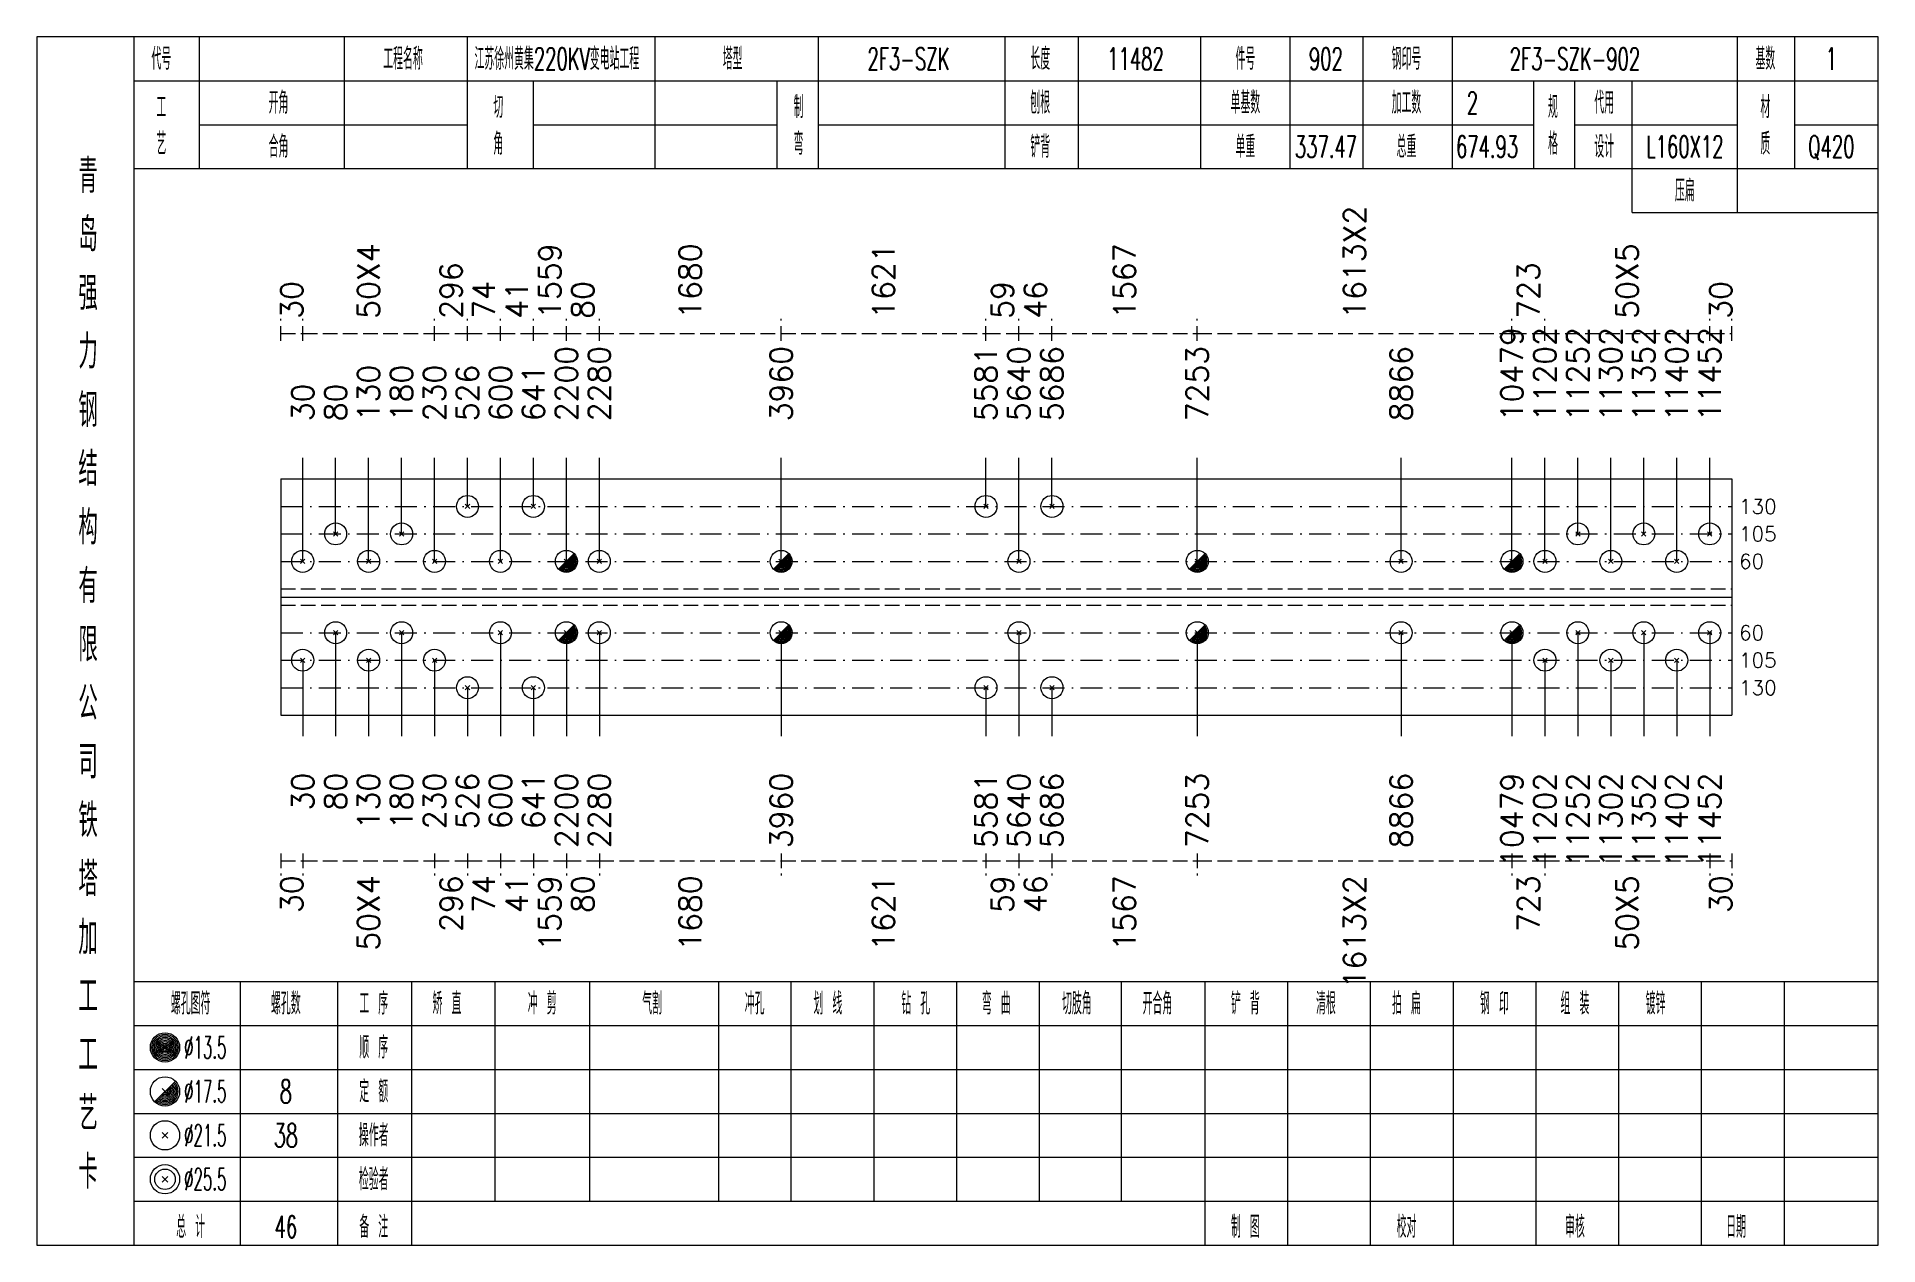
# Model space of a CAD drawing. Extents: x 0 to 4623, y -1159 to 4890.
# Drawn here: x 3425.4 to 3676.8, y 1125 to 1290 of the extents above; entities that cross this region are included whole.
import ezdxf
from ezdxf.enums import TextEntityAlignment as Align

# ---------------------------------------------------------------- set-up
doc = ezdxf.new("R2010")
doc.units = 0
doc.header["$MEASUREMENT"] = 0
doc.linetypes.add('一点画线', pattern=[5.2, 3, -1, 0.2, -1])
doc.linetypes.add('虚线', pattern=[2.75, 2, -0.75])
doc.layers.get('0').update_dxf_attribs({"linetype": 'CONTINUOUS', "lineweight": 25})
for name, color, linetype, lineweight in [('1', 7, 'CONTINUOUS', 25), ('4', 7, 'CONTINUOUS', 25), ('5', 7, 'CONTINUOUS', 25)]:
    doc.layers.add(name, color=color, linetype=linetype, lineweight=lineweight)
doc.styles.get("Standard").update_dxf_attribs({"font": 'simplex.shx', "width": 0.7, "height": 3, "bigfont": 'gbhzfs.shx'})

msp = doc.modelspace()

# ---------------------------------------------------------------- texts
at = {"color": 8, "linetype": 'Continuous', "lineweight": 9}
for s, p in [('1613X2', (3605.318, 1251.5)), ('50X4', (3470.7, 1251.5)), ('1559', (3495.45, 1251.5)), ('1680', (3514.611, 1251.5)), ('1621', (3541.006, 1251.5)), ('1567', (3573.913, 1251.5)), ('50X5', (3642.55, 1251.5)), ('296', (3481.95, 1251.5)), ('723', (3629.05, 1251.5)), ('30', (3460.2, 1251.5)), ('74', (3486.45, 1251.5)), ('41', (3490.95, 1251.5)), ('80', (3499.95, 1251.5)), ('59', (3557.24, 1251.5)), ('46', (3561.74, 1251.5)), ('30', (3655.3, 1251.5))]:
    msp.add_text(s, height=3, rotation=90, dxfattribs=at).set_placement(p, align=Align.MIDDLE_LEFT)
at = {"color": 7, "linetype": 'Continuous', "lineweight": 13}
for s, p in [('10479', (3626.8, 1237.5)), ('11202', (3631.3, 1237.5)), ('11252', (3635.8, 1237.5)), ('11302', (3640.3, 1237.5)), ('11352', (3644.8, 1237.5)), ('11402', (3649.3, 1237.5)), ('11452', (3653.8, 1237.5)), ('2200', (3497.7, 1237.5)), ('2280', (3502.2, 1237.5)), ('3960', (3527.022, 1237.5)), ('5640', (3559.49, 1237.5)), ('5686', (3563.99, 1237.5)), ('7253', (3583.837, 1237.5)), ('8866', (3611.666, 1237.5)), ('130', (3470.7, 1237.5)), ('180', (3475.2, 1237.5)), ('230', (3479.7, 1237.5)), ('526', (3484.2, 1237.5)), ('600', (3488.7, 1237.5)), ('5581', (3554.99, 1237.5)), ('30', (3461.7, 1237.5)), ('80', (3466.2, 1237.5)), ('641', (3493.2, 1237.5))]:
    msp.add_text(s, height=3, rotation=90, dxfattribs=at).set_placement(p, align=Align.MIDDLE_LEFT)
for s, p in [('130', (3657.8, 1225.875)), ('105', (3657.8, 1222.125)), ('60', (3657.8, 1218.375)), ('60', (3657.8, 1208.625)), ('105', (3657.8, 1204.875)), ('130', (3657.8, 1201.125))]:
    msp.add_text(s, height=2, dxfattribs=at).set_placement(p, align=Align.MIDDLE_LEFT)
at = {"color": 8, "linetype": 'Continuous', "lineweight": 9}
for s, p in [('30', (3460.2, 1175.5)), ('50X4', (3470.7, 1175.5)), ('296', (3481.95, 1175.5)), ('74', (3486.45, 1175.5)), ('41', (3490.95, 1175.5)), ('1559', (3495.45, 1175.5)), ('80', (3499.95, 1175.5)), ('1680', (3514.611, 1175.5)), ('1621', (3541.006, 1175.5)), ('59', (3557.24, 1175.5)), ('46', (3561.74, 1175.5)), ('1567', (3573.913, 1175.5)), ('1613X2', (3605.318, 1175.5)), ('723', (3629.05, 1175.5)), ('50X5', (3642.55, 1175.5)), ('30', (3655.3, 1175.5))]:
    msp.add_text(s, height=3, rotation=90, dxfattribs=at).set_placement(p, align=Align.MIDDLE_RIGHT)
at = {"layer": '1', "color": 7, "linetype": 'Continuous', "lineweight": 13}
for s, p in [('30', (3461.7, 1189.5)), ('80', (3466.2, 1189.5)), ('130', (3470.7, 1189.5)), ('180', (3475.2, 1189.5)), ('230', (3479.7, 1189.5)), ('526', (3484.2, 1189.5)), ('600', (3488.7, 1189.5)), ('641', (3493.2, 1189.5)), ('2200', (3497.7, 1189.5)), ('2280', (3502.2, 1189.5)), ('3960', (3527.022, 1189.5)), ('5581', (3554.99, 1189.5)), ('5640', (3559.49, 1189.5)), ('5686', (3563.99, 1189.5)), ('7253', (3583.837, 1189.5)), ('8866', (3611.666, 1189.5)), ('10479', (3626.8, 1189.5)), ('11202', (3631.3, 1189.5)), ('11252', (3635.8, 1189.5)), ('11302', (3640.3, 1189.5)), ('11352', (3644.8, 1189.5)), ('11402', (3649.3, 1189.5)), ('11452', (3653.8, 1189.5))]:
    msp.add_text(s, height=3, rotation=90, dxfattribs=at).set_placement(p, align=Align.MIDDLE_RIGHT)
at = {"layer": '4', "color": 1, "linetype": 'Continuous', "lineweight": 13}
for s, height, width, p in [('代号', 3, 0.6, (3442.4, 1287)), ('工程名称', 3, 0.6, (3475.4, 1287)), ('江苏徐州黄集220KV变电站工程', 3, 0.6, (3496.4, 1287)), ('塔型', 3, 0.6, (3520.4, 1287)), ('2F3-SZK', 3, 0.6, (3544.4, 1287)), ('长度', 3, 0.6, (3562.4, 1287)), ('11482', 3, 0.6, (3575.4, 1287)), ('件号', 3, 0.6, (3590.4, 1287)), ('902', 3, 0.6, (3601.4, 1287)), ('钢印号', 3, 0.6, (3612.4, 1287)), ('2F3-SZK-902', 3, 0.6, (3635.4, 1287)), ('基数', 3, 0.6, (3661.4, 1287)), ('1', 3, 0.6, (3670.4, 1287)), ('开角', 3, 0.6, (3458.4, 1281)), ('制', 3, 0.6, (3529.4, 1280.4)), ('刨根', 3, 0.6, (3562.4, 1281)), ('单基数', 3, 0.6, (3590.4, 1281)), ('加工数', 3, 0.6, (3612.4, 1281)), ('2', 3, 0.6, (3621.4, 1281)), ('规', 3, 0.6, (3632.4, 1280.4)), ('代用', 3, 0.6, (3639.4, 1281)), ('材', 3, 0.6, (3661.4, 1280.4)), ('工', 3, 0.6, (3442.4, 1280.4)), ('切', 3, 0.6, (3488.4, 1280.4)), ('艺', 3, 0.6, (3442.4, 1275.4)), ('角', 3, 0.6, (3488.4, 1275.4)), ('弯', 3, 0.6, (3529.4, 1275.4)), ('格', 3, 0.6, (3632.4, 1275.4)), ('质', 3, 0.6, (3661.4, 1275.4)), ('合角', 3, 0.6, (3458.4, 1275)), ('铲背', 3, 0.6, (3562.4, 1275)), ('单重', 3, 0.6, (3590.4, 1275)), ('337.47', 3, 0.6, (3601.4, 1275)), ('总重', 3, 0.6, (3612.4, 1275)), ('674.93', 3, 0.6, (3623.4, 1275)), ('设计', 3, 0.6, (3639.4, 1275)), ('L160X12', 3, 0.6, (3650.4, 1275)), ('Q420', 3, 0.6, (3670.4, 1275)), ('青', 4.6, 0.8, (3432.4, 1271)), ('压扁', 3, 0.6, (3650.4, 1269)), ('岛', 4.6, 0.8, (3432.4, 1263)), ('强', 4.6, 0.8, (3432.4, 1255)), ('力', 4.6, 0.8, (3432.4, 1247)), ('钢', 4.6, 0.8, (3432.4, 1239)), ('结', 4.6, 0.8, (3432.4, 1231)), ('构', 4.6, 0.8, (3432.4, 1223)), ('有', 4.6, 0.8, (3432.4, 1215)), ('限', 4.6, 0.8, (3432.4, 1207)), ('公', 4.6, 0.8, (3432.4, 1199)), ('司', 4.6, 0.8, (3432.4, 1191)), ('铁', 4.6, 0.8, (3432.4, 1183)), ('塔', 4.6, 0.8, (3432.4, 1175)), ('加', 4.6, 0.8, (3432.4, 1167)), ('工', 4.6, 0.8, (3432.4, 1159)), ('螺孔图符', 3, 0.6, (3446.4, 1158)), ('螺孔数', 3, 0.6, (3459.4, 1158)), ('工 序', 3, 0.6, (3471.4, 1158)), ('矫 直', 3, 0.6, (3481.4, 1158)), ('冲 剪', 3, 0.6, (3494.4, 1158)), ('气割', 3, 0.6, (3509.4, 1158)), ('冲孔', 3, 0.6, (3523.4, 1158)), ('划 线', 3, 0.6, (3533.4, 1158)), ('钻 孔', 3, 0.6, (3545.4, 1158)), ('弯 曲', 3, 0.6, (3556.4, 1158)), ('切肢角', 3, 0.6, (3567.4, 1158)), ('开合角', 3, 0.6, (3578.4, 1158)), ('铲 背', 3, 0.6, (3590.4, 1158)), ('清根', 3, 0.6, (3601.4, 1158)), ('拍 扁', 3, 0.6, (3612.4, 1158)), ('钢 印', 3, 0.6, (3624.4, 1158)), ('组 装', 3, 0.6, (3635.4, 1158)), ('镀锌', 3, 0.6, (3646.4, 1158)), ('工', 4.6, 0.8, (3432.4, 1151)), ('%%C13.5', 3, 0.5, (3448.4, 1152)), ('顺 序', 3, 0.6, (3471.4, 1152)), ('%%C17.5', 3, 0.5, (3448.4, 1146)), ('8', 3.2, 0.6, (3459.4, 1146)), ('定 额', 3, 0.6, (3471.4, 1146)), ('艺', 4.6, 0.8, (3432.4, 1143)), ('%%C21.5', 3, 0.5, (3448.4, 1140)), ('38', 3.2, 0.6, (3459.4, 1140)), ('操作者', 3, 0.6, (3471.4, 1140)), ('卡', 4.6, 0.8, (3432.4, 1135)), ('%%C25.5', 3, 0.5, (3448.4, 1134)), ('检验者', 3, 0.6, (3471.4, 1134)), ('总 计', 3, 0.6, (3446.4, 1127.5)), ('46', 3, 0.6, (3459.4, 1127.5)), ('备 注', 3, 0.6, (3471.4, 1127.5)), ('制 图', 3, 0.6, (3590.4, 1127.5)), ('校对', 3, 0.6, (3612.4, 1127.5)), ('审核', 3, 0.6, (3635.4, 1127.5)), ('日期', 3, 0.6, (3657.4, 1127.5))]:
    msp.add_text(s, height=height, dxfattribs=dict(at, width=width)).set_placement(p, align=Align.MIDDLE_CENTER)

# ---------------------------------------------------------------- blocks, each defined once
blk = doc.blocks.new('孔21.5')
at = {"layer": '5', "color": 7, "linetype": 'Continuous', "lineweight": 13}
for p, q in [((-0.2, -0.2), (0.2, 0.2)), ((-0.2, 0.2), (0.2, -0.2))]:
    blk.add_line(p, q, dxfattribs=at)
blk.add_circle((0, 0), 1, dxfattribs=at)
blk = doc.blocks.new('孔17.5')
at = {"layer": '5', "color": 7, "linetype": 'Continuous', "lineweight": 13}
for p, q in [((-0.707, -0.707), (0.707, 0.707)), ((-0.2, 0.2), (0.2, -0.2))]:
    blk.add_line(p, q, dxfattribs=at)
blk.add_circle((0, 0), 1, dxfattribs=at)
for radius in [0.9, 0.8, 0.7, 0.6, 0.5, 0.4, 0.3, 0.2, 0.1]:
    blk.add_arc((0, 0), radius, 225, 45, dxfattribs=at)

# ---------------------------------------------------------------- linework, layer by layer
at = {"color": 8, "linetype": '虚线', "lineweight": 9}
for p, q in [((3458.7, 1248.5), (3458.7, 1251.5)), ((3458.7, 1249.5), (3461.7, 1249.5)), ((3461.7, 1248.5), (3461.7, 1251.5)), ((3461.7, 1248.5), (3461.7, 1251.5)), ((3461.7, 1249.5), (3479.7, 1249.5)), ((3479.7, 1248.5), (3479.7, 1251.5)), ((3479.7, 1248.5), (3479.7, 1251.5)), ((3479.7, 1249.5), (3484.2, 1249.5)), ((3484.2, 1248.5), (3484.2, 1251.5)), ((3484.2, 1248.5), (3484.2, 1251.5)), ((3484.2, 1249.5), (3488.7, 1249.5)), ((3488.7, 1248.5), (3488.7, 1251.5)), ((3488.7, 1248.5), (3488.7, 1251.5)), ((3488.7, 1249.5), (3493.2, 1249.5)), ((3493.2, 1248.5), (3493.2, 1251.5)), ((3493.2, 1248.5), (3493.2, 1251.5)), ((3493.2, 1249.5), (3497.7, 1249.5)), ((3497.7, 1248.5), (3497.7, 1251.5)), ((3497.7, 1248.5), (3497.7, 1251.5)), ((3497.7, 1249.5), (3502.2, 1249.5)), ((3502.2, 1248.5), (3502.2, 1251.5)), ((3502.2, 1248.5), (3502.2, 1251.5)), ((3502.2, 1249.5), (3527.022, 1249.5)), ((3527.022, 1248.5), (3527.022, 1251.5)), ((3527.022, 1248.5), (3527.022, 1251.5)), ((3527.022, 1249.5), (3554.99, 1249.5)), ((3554.99, 1248.5), (3554.99, 1251.5)), ((3554.99, 1248.5), (3554.99, 1251.5)), ((3554.99, 1249.5), (3559.49, 1249.5)), ((3559.49, 1248.5), (3559.49, 1251.5)), ((3559.49, 1248.5), (3559.49, 1251.5)), ((3559.49, 1249.5), (3563.99, 1249.5)), ((3563.99, 1248.5), (3563.99, 1251.5)), ((3563.99, 1248.5), (3563.99, 1251.5)), ((3563.99, 1249.5), (3583.837, 1249.5)), ((3583.837, 1248.5), (3583.837, 1251.5)), ((3583.837, 1248.5), (3583.837, 1251.5)), ((3583.837, 1249.5), (3626.8, 1249.5)), ((3626.8, 1248.5), (3626.8, 1251.5)), ((3626.8, 1248.5), (3626.8, 1251.5)), ((3626.8, 1249.5), (3631.3, 1249.5)), ((3631.3, 1248.5), (3631.3, 1251.5)), ((3631.3, 1248.5), (3631.3, 1251.5)), ((3631.3, 1249.5), (3653.8, 1249.5)), ((3653.8, 1248.5), (3653.8, 1251.5)), ((3653.8, 1248.5), (3653.8, 1251.5)), ((3653.8, 1249.5), (3656.8, 1249.5)), ((3656.8, 1248.5), (3656.8, 1251.5)), ((3458.7, 1178.5), (3458.7, 1175.5)), ((3458.7, 1177.5), (3461.7, 1177.5)), ((3461.7, 1178.5), (3461.7, 1175.5)), ((3461.7, 1178.5), (3461.7, 1175.5)), ((3461.7, 1177.5), (3479.7, 1177.5)), ((3479.7, 1178.5), (3479.7, 1175.5)), ((3479.7, 1178.5), (3479.7, 1175.5)), ((3479.7, 1177.5), (3484.2, 1177.5)), ((3484.2, 1178.5), (3484.2, 1175.5)), ((3484.2, 1178.5), (3484.2, 1175.5)), ((3484.2, 1177.5), (3488.7, 1177.5)), ((3488.7, 1178.5), (3488.7, 1175.5)), ((3488.7, 1178.5), (3488.7, 1175.5)), ((3488.7, 1177.5), (3493.2, 1177.5)), ((3493.2, 1178.5), (3493.2, 1175.5)), ((3493.2, 1178.5), (3493.2, 1175.5)), ((3493.2, 1177.5), (3497.7, 1177.5)), ((3497.7, 1178.5), (3497.7, 1175.5)), ((3497.7, 1178.5), (3497.7, 1175.5)), ((3497.7, 1177.5), (3502.2, 1177.5)), ((3502.2, 1178.5), (3502.2, 1175.5)), ((3502.2, 1178.5), (3502.2, 1175.5)), ((3502.2, 1177.5), (3527.022, 1177.5)), ((3527.022, 1178.5), (3527.022, 1175.5)), ((3527.022, 1178.5), (3527.022, 1175.5)), ((3527.022, 1177.5), (3554.99, 1177.5)), ((3554.99, 1178.5), (3554.99, 1175.5)), ((3554.99, 1178.5), (3554.99, 1175.5)), ((3554.99, 1177.5), (3559.49, 1177.5)), ((3559.49, 1178.5), (3559.49, 1175.5)), ((3559.49, 1178.5), (3559.49, 1175.5)), ((3559.49, 1177.5), (3563.99, 1177.5)), ((3563.99, 1178.5), (3563.99, 1175.5)), ((3563.99, 1178.5), (3563.99, 1175.5)), ((3563.99, 1177.5), (3583.837, 1177.5)), ((3583.837, 1178.5), (3583.837, 1175.5)), ((3583.837, 1178.5), (3583.837, 1175.5)), ((3583.837, 1177.5), (3626.8, 1177.5)), ((3626.8, 1178.5), (3626.8, 1175.5)), ((3626.8, 1178.5), (3626.8, 1175.5)), ((3626.8, 1177.5), (3631.3, 1177.5)), ((3631.3, 1178.5), (3631.3, 1175.5)), ((3631.3, 1178.5), (3631.3, 1175.5)), ((3631.3, 1177.5), (3653.8, 1177.5)), ((3653.8, 1178.5), (3653.8, 1175.5)), ((3653.8, 1178.5), (3653.8, 1175.5)), ((3653.8, 1177.5), (3656.8, 1177.5)), ((3656.8, 1178.5), (3656.8, 1175.5))]:
    msp.add_line(p, q, dxfattribs=at)
at = {"color": 7, "linetype": 'Continuous', "lineweight": 13}
for p, q in [((3461.7, 1218.375), (3461.7, 1232.5)), ((3466.2, 1222.125), (3466.2, 1232.5)), ((3470.7, 1218.375), (3470.7, 1232.5)), ((3475.2, 1222.125), (3475.2, 1232.5)), ((3479.7, 1218.375), (3479.7, 1232.5)), ((3484.2, 1225.875), (3484.2, 1232.5)), ((3488.7, 1218.375), (3488.7, 1232.5)), ((3493.2, 1225.875), (3493.2, 1232.5)), ((3497.7, 1218.375), (3497.7, 1232.5)), ((3502.2, 1218.375), (3502.2, 1232.5)), ((3527.022, 1218.375), (3527.022, 1232.5)), ((3554.99, 1225.875), (3554.99, 1232.5)), ((3559.49, 1218.375), (3559.49, 1232.5)), ((3563.99, 1225.875), (3563.99, 1232.5)), ((3583.837, 1218.375), (3583.837, 1232.5)), ((3611.666, 1218.375), (3611.666, 1232.5)), ((3626.8, 1218.375), (3626.8, 1232.5)), ((3631.3, 1218.375), (3631.3, 1232.5)), ((3635.8, 1222.125), (3635.8, 1232.5)), ((3640.3, 1218.375), (3640.3, 1232.5)), ((3644.8, 1222.125), (3644.8, 1232.5)), ((3649.3, 1218.375), (3649.3, 1232.5)), ((3653.8, 1222.125), (3653.8, 1232.5)), ((3466.2, 1208.625), (3466.2, 1194.5)), ((3475.2, 1208.625), (3475.2, 1194.5)), ((3488.7, 1208.625), (3488.7, 1194.5)), ((3497.7, 1208.625), (3497.7, 1194.5)), ((3502.2, 1208.625), (3502.2, 1194.5)), ((3527.022, 1208.625), (3527.022, 1194.5)), ((3559.49, 1208.625), (3559.49, 1194.5)), ((3583.837, 1208.625), (3583.837, 1194.5)), ((3611.666, 1208.625), (3611.666, 1194.5)), ((3626.8, 1208.625), (3626.8, 1194.5)), ((3635.8, 1208.625), (3635.8, 1194.5)), ((3644.8, 1208.625), (3644.8, 1194.5)), ((3653.8, 1208.625), (3653.8, 1194.5)), ((3461.7, 1204.875), (3461.7, 1194.5)), ((3470.7, 1204.875), (3470.7, 1194.5)), ((3479.7, 1204.875), (3479.7, 1194.5)), ((3631.3, 1204.875), (3631.3, 1194.5)), ((3640.3, 1204.875), (3640.3, 1194.5)), ((3649.3, 1204.875), (3649.3, 1194.5)), ((3484.2, 1201.125), (3484.2, 1194.5)), ((3493.2, 1201.125), (3493.2, 1194.5)), ((3554.99, 1201.125), (3554.99, 1194.5)), ((3563.99, 1201.125), (3563.99, 1194.5))]:
    msp.add_line(p, q, dxfattribs=at)
at = {"color": 7, "linetype": 'Continuous', "lineweight": 18}
for p, q in [((3458.7, 1229.625), (3458.7, 1197.375)), ((3458.7, 1229.625), (3656.8, 1229.625)), ((3656.8, 1229.625), (3656.8, 1197.375)), ((3458.7, 1213.5), (3656.8, 1213.5))]:
    msp.add_line(p, q, dxfattribs=at)
at = {"color": 3, "linetype": '一点画线', "lineweight": 13}
for p, q in [((3458.7, 1225.875), (3656.8, 1225.875)), ((3458.7, 1222.125), (3656.8, 1222.125)), ((3458.7, 1218.375), (3656.8, 1218.375)), ((3458.7, 1208.625), (3656.8, 1208.625)), ((3458.7, 1204.875), (3656.8, 1204.875)), ((3458.7, 1201.125), (3656.8, 1201.125))]:
    msp.add_line(p, q, dxfattribs=at)
at = {"color": 1, "linetype": '虚线', "lineweight": 18}
for p, q in [((3458.7, 1214.625), (3656.8, 1214.625)), ((3458.7, 1212.375), (3656.8, 1212.375))]:
    msp.add_line(p, q, dxfattribs=at)
at = {"layer": '1', "color": 7, "linetype": 'Continuous', "lineweight": 18}
msp.add_line((3458.7, 1197.375), (3656.8, 1197.375), dxfattribs=at)
at = {"layer": '4', "color": 1, "linetype": 'Continuous', "lineweight": 18}
for p, q in [((3438.7, 1125), (3438.7, 1290)), ((3447.6, 1272), (3447.6, 1290)), ((3467.4, 1272), (3467.4, 1290)), ((3484.2, 1272), (3484.2, 1290)), ((3509.8, 1272), (3509.8, 1290)), ((3532.1, 1272), (3532.1, 1290)), ((3557.6, 1272), (3557.6, 1290)), ((3567.6, 1272), (3567.6, 1290)), ((3584.3, 1272), (3584.3, 1290)), ((3596.5, 1272), (3596.5, 1290)), ((3606.5, 1272), (3606.5, 1290)), ((3618.7, 1272), (3618.7, 1290)), ((3657.6, 1266), (3657.6, 1290)), ((3665.4, 1272), (3665.4, 1290)), ((3438.7, 1284), (3676.8, 1284)), ((3493.2, 1272), (3493.2, 1284)), ((3526.5, 1272), (3526.5, 1284)), ((3629.8, 1272), (3629.8, 1284)), ((3635.4, 1272), (3635.4, 1284)), ((3643.2, 1266), (3643.2, 1284)), ((3447.6, 1278), (3484.2, 1278)), ((3493.2, 1278), (3526.5, 1278)), ((3532.1, 1278), (3629.8, 1278)), ((3635.4, 1278), (3657.6, 1278)), ((3665.4, 1278), (3676.8, 1278)), ((3438.7, 1272), (3676.8, 1272)), ((3643.2, 1266), (3676.8, 1266)), ((3438.7, 1161), (3676.8, 1161)), ((3453.2, 1125), (3453.2, 1161)), ((3466.5, 1125), (3466.5, 1161)), ((3476.6, 1125), (3476.6, 1161)), ((3488, 1131), (3488, 1161)), ((3500.9, 1131), (3500.9, 1161)), ((3518.5, 1131), (3518.5, 1161)), ((3528.4, 1131), (3528.4, 1161)), ((3539.7, 1131), (3539.7, 1161)), ((3551, 1131), (3551, 1161)), ((3562.3, 1131), (3562.3, 1161)), ((3573.5, 1131), (3573.5, 1161)), ((3584.9, 1131), (3584.9, 1161)), ((3596.2, 1131), (3596.2, 1161)), ((3607.5, 1131), (3607.5, 1161)), ((3618.8, 1131), (3618.8, 1161)), ((3630.1, 1131), (3630.1, 1161)), ((3641.4, 1131), (3641.4, 1161)), ((3652.7, 1131), (3652.7, 1161)), ((3664, 1131), (3664, 1161)), ((3438.7, 1155), (3676.8, 1155)), ((3438.7, 1149), (3676.8, 1149)), ((3438.7, 1143), (3676.8, 1143)), ((3438.7, 1137), (3676.8, 1137)), ((3438.7, 1131), (3676.8, 1131)), ((3584.9, 1125), (3584.9, 1131)), ((3596.2, 1125), (3596.2, 1131)), ((3607.5, 1125), (3607.5, 1131)), ((3618.8, 1125), (3618.8, 1131)), ((3630.1, 1125), (3630.1, 1131)), ((3641.4, 1125), (3641.4, 1131)), ((3652.7, 1125), (3652.7, 1131)), ((3664, 1125), (3664, 1131))]:
    msp.add_line(p, q, dxfattribs=at)
at = {"layer": '4', "color": 7, "linetype": 'Continuous', "lineweight": 13}
for p, q in [((3442.7, 1151.8), (3443.1, 1152.2)), ((3443.1, 1151.8), (3442.7, 1152.2)), ((3441.486, 1144.586), (3444.314, 1147.414)), ((3442.5, 1146.4), (3443.3, 1145.6)), ((3442.5, 1139.6), (3443.3, 1140.4)), ((3442.5, 1140.4), (3443.3, 1139.6)), ((3442.5, 1133.6), (3443.3, 1134.4)), ((3442.5, 1134.4), (3443.3, 1133.6))]:
    msp.add_line(p, q, dxfattribs=at)
at = {"layer": '4', "color": 1, "linetype": 'Continuous', "lineweight": 18}
msp.add_lwpolyline([(3425.4, 1290), (3425.4, 1125), (3676.8, 1125), (3676.8, 1290)], close=True, dxfattribs=at)
at = {"layer": '4', "color": 7, "linetype": 'Continuous', "lineweight": 13}
for centre, radius in [((3442.9, 1152), 2), ((3442.9, 1152), 1.8), ((3442.9, 1152), 1.6), ((3442.9, 1152), 1.4), ((3442.9, 1152), 1.2), ((3442.9, 1152), 1), ((3442.9, 1152), 0.8), ((3442.9, 1152), 0.6), ((3442.9, 1152), 0.4), ((3442.9, 1152), 0.2), ((3442.9, 1146), 2), ((3442.9, 1140), 2), ((3442.9, 1134), 2), ((3442.9, 1134), 1.4)]:
    msp.add_circle(centre, radius, dxfattribs=at)
for radius in [1.8, 1.6, 1.4, 1.2, 1, 0.8, 0.6, 0.4, 0.2]:
    msp.add_arc((3442.9, 1146), radius, 225, 45, dxfattribs=at)

# ---------------------------------------------------------------- block references
at = {"color": 7, "linetype": 'Continuous', "lineweight": 13, "xscale": 1.5, "yscale": 1.5, "zscale": 1.5}
for name, p in [('孔21.5', (3484.2, 1225.875)), ('孔21.5', (3493.2, 1225.875)), ('孔21.5', (3554.99, 1225.875)), ('孔21.5', (3563.99, 1225.875)), ('孔21.5', (3466.2, 1222.125)), ('孔21.5', (3475.2, 1222.125)), ('孔21.5', (3635.8, 1222.125)), ('孔21.5', (3644.8, 1222.125)), ('孔21.5', (3653.8, 1222.125)), ('孔21.5', (3461.7, 1218.375)), ('孔21.5', (3470.7, 1218.375)), ('孔21.5', (3479.7, 1218.375)), ('孔21.5', (3488.7, 1218.375)), ('孔17.5', (3497.7, 1218.375)), ('孔21.5', (3502.2, 1218.375)), ('孔17.5', (3527.022, 1218.375)), ('孔21.5', (3559.49, 1218.375)), ('孔17.5', (3583.837, 1218.375)), ('孔21.5', (3611.666, 1218.375)), ('孔17.5', (3626.8, 1218.375)), ('孔21.5', (3631.3, 1218.375)), ('孔21.5', (3640.3, 1218.375)), ('孔21.5', (3649.3, 1218.375))]:
    msp.add_blockref(name, p, dxfattribs=at)
at = {"layer": '1', "color": 7, "linetype": 'Continuous', "lineweight": 13, "xscale": 1.5, "yscale": 1.5, "zscale": 1.5}
for name, p in [('孔21.5', (3466.2, 1208.625)), ('孔21.5', (3475.2, 1208.625)), ('孔21.5', (3488.7, 1208.625)), ('孔17.5', (3497.7, 1208.625)), ('孔21.5', (3502.2, 1208.625)), ('孔17.5', (3527.022, 1208.625)), ('孔21.5', (3559.49, 1208.625)), ('孔17.5', (3583.837, 1208.625)), ('孔21.5', (3611.666, 1208.625)), ('孔17.5', (3626.8, 1208.625)), ('孔21.5', (3635.8, 1208.625)), ('孔21.5', (3644.8, 1208.625)), ('孔21.5', (3653.8, 1208.625)), ('孔21.5', (3461.7, 1204.875)), ('孔21.5', (3470.7, 1204.875)), ('孔21.5', (3479.7, 1204.875)), ('孔21.5', (3631.3, 1204.875)), ('孔21.5', (3640.3, 1204.875)), ('孔21.5', (3649.3, 1204.875)), ('孔21.5', (3484.2, 1201.125)), ('孔21.5', (3493.2, 1201.125)), ('孔21.5', (3554.99, 1201.125)), ('孔21.5', (3563.99, 1201.125))]:
    msp.add_blockref(name, p, dxfattribs=at)

msp.set_redraw_order([(e.dxf.handle, doc.entitydb.next_handle()) for e in msp.query("TEXT MTEXT ATTDEF DIMENSION ARC_DIMENSION")])  # texts and dimensions are drawn at this point

doc.saveas('drawing.dxf')
